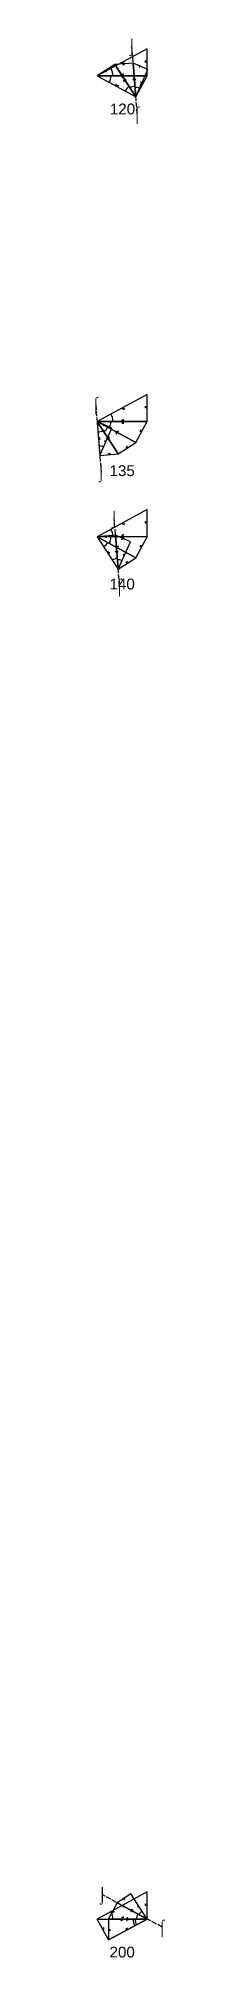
# Model space of a CAD drawing. Header units: millimetres. Extents: x 122552 to 2943733, y -2581954 to 22549.
# Drawn here: x 1211738 to 1230162, y -1765260 to -1321268 of the extents above; entities that cross this region are included whole.
import ezdxf
from ezdxf.enums import TextEntityAlignment as Align

# ---------------------------------------------------------------- set-up
doc = ezdxf.new("R2010")
doc.units = ezdxf.units.MM
doc.linetypes.add('ACAD_ISO02W100', pattern=[15, 12, -3])
for name, color, linetype in [('BASE', 170, 'Continuous'), ('HYPOTENUSE', 10, 'Continuous'), ('PERPENDICULAR', 90, 'Continuous'), ('Standard', 7, 'Continuous')]:
    doc.layers.add(name, color=color, linetype=linetype)
doc.styles.add('Arial', font='arial_0.ttf')

msp = doc.modelspace()

# ---------------------------------------------------------------- texts
at = {"style": 'Arial'}
for s, p in [('⌡', (1222522, -1323045)), ('120', (1220383, -1337596)), ('⌠', (1223766, -1338731)), ('⌠', (1214193, -1405976)), ('⌡', (1215437, -1421662)), ('135', (1220298, -1421273)), ('⌡', (1218449, -1432287)), ('140', (1220298, -1447500)), ('⌠', (1219693, -1447973)), ('⌡', (1215719, -1750701)), ('⌠', (1229549, -1758207)), ('200', (1220298, -1763974))]:
    msp.add_text(s, height=2500, dxfattribs=at).set_placement(p, align=Align.MIDDLE_CENTER)

# ---------------------------------------------------------------- blocks, each defined once
blk = doc.blocks.new('fundamental_block_GT')
at = {"color": 175, "true_color": 0x4554a5}
for p, q in [((439, -4), (439, 26)), ((439, 26), (469, 26)), ((469, 26), (460, 29)), ((469, 26), (460, 23))]:
    blk.add_line(p, q, dxfattribs=at)
at = {"color": 242, "true_color": 0xcd2027}
for p, q in [((441, 235), (456, 208)), ((456, 208), (482, 222)), ((482, 222), (472, 221)), ((482, 222), (475, 215))]:
    blk.add_line(p, q, dxfattribs=at)
at = {"color": 114, "true_color": 0x139b48}
for p, q in [((851, 261), (848, 251)), ((851, 231), (851, 261)), ((851, 261), (854, 251)), ((881, 231), (851, 231))]:
    blk.add_line(p, q, dxfattribs=at)
at = {"color": 4}
blk.add_arc((0, -2), 277, 359.9799, 28.4254, dxfattribs=at)
at = {"layer": 'BASE'}
blk.add_line((0, 0), (879, -7), dxfattribs=at)
at = {"layer": 'HYPOTENUSE'}
blk.add_line((883, 469), (0, 0), dxfattribs=at)
at = {"layer": 'PERPENDICULAR'}
blk.add_line((879, -7), (883, 469), dxfattribs=at)

# ---------------------------------------------------------------- linework, layer by layer
at = {"linetype": 'ACAD_ISO02W100', "ltscale": 100}
for p, q in [((1223766, -1338731), (1222522, -1323045)), ((1214193, -1405976), (1215437, -1421662)), ((1219693, -1447973), (1218449, -1432287)), ((1229549, -1758207), (1215719, -1750701))]:
    msp.add_line(p, q, dxfattribs=at)

# ---------------------------------------------------------------- block references
for p, xscale, yscale, zscale, rotation in [((1214504, -1329952), 11.58735412275403, 11.58735412275403, 11.58735412275403, 332.0000000000002), ((1223455, -1334809), 10.18429076373612, 10.18429076373612, 10.18429076373612, 123.5116672382094), ((1223455, -1334809), 8.951118371073518, 8.951118371073518, 8.951118371073518, 95.02333447641668), ((1223455, -1334809), 7.867265571233768, 7.867265571233768, 7.867265571233768, 66.53500171463061), ((1214504, -1409898), 10.18429076373612, 10.18429076373612, 10.18429076373612, 303.5116672382094), ((1214504, -1409898), 11.58735412275403, 11.58735412275403, 11.58735412275403, 332.0000000000002), ((1215126, -1417740), 7.867265571234018, 7.867265571234018, 7.867265571234018, 66.53500171463214), ((1214504, -1409898), 8.951118371073811, 8.951118371073811, 8.951118371073811, 275.0233344764194), ((1214504, -1436546), 10.18429076373612, 10.18429076373612, 10.18429076373612, 303.5116672382094), ((1214504, -1436546), 11.58735412275403, 11.58735412275403, 11.58735412275403, 332.0000000000002), ((1219382, -1444051), 8.951118371073811, 8.951118371073811, 8.951118371073811, 95.02333447641942), ((1219382, -1444051), 7.867265571234018, 7.867265571234018, 7.867265571234018, 66.53500171463214), ((1226091, -1756330), -11.58735412275403, 11.58735412275403, 11.58735412275403, 27.99999999999958), ((1226091, -1756330), 8.951118371073806, 8.951118371073806, 8.951118371073806, 152.0000000000014), ((1226091, -1756330), 7.867265571234047, 7.867265571234047, 7.867265571234047, 123.5116672382142), ((1226091, -1756330), 10.18429076373611, 10.18429076373611, 10.18429076373611, 180.4883327617911)]:
    msp.add_blockref('fundamental_block_GT', p, dxfattribs=dict(xscale=xscale, yscale=yscale, zscale=zscale, rotation=rotation))
at = {"layer": 'Standard', "xscale": 13.18371388650824, "yscale": 13.18371388650824, "zscale": 13.18371388650824, "rotation": 0.4883327617913192}
for p in [(1214504, -1329952), (1214504, -1409898), (1214504, -1436546), (1214504, -1756330)]:
    msp.add_blockref('fundamental_block_GT', p, dxfattribs=at)

msp.set_redraw_order([(e.dxf.handle, doc.entitydb.next_handle()) for e in msp.query("TEXT MTEXT ATTDEF DIMENSION ARC_DIMENSION")])  # texts and dimensions are drawn at this point

doc.saveas('drawing.dxf')
